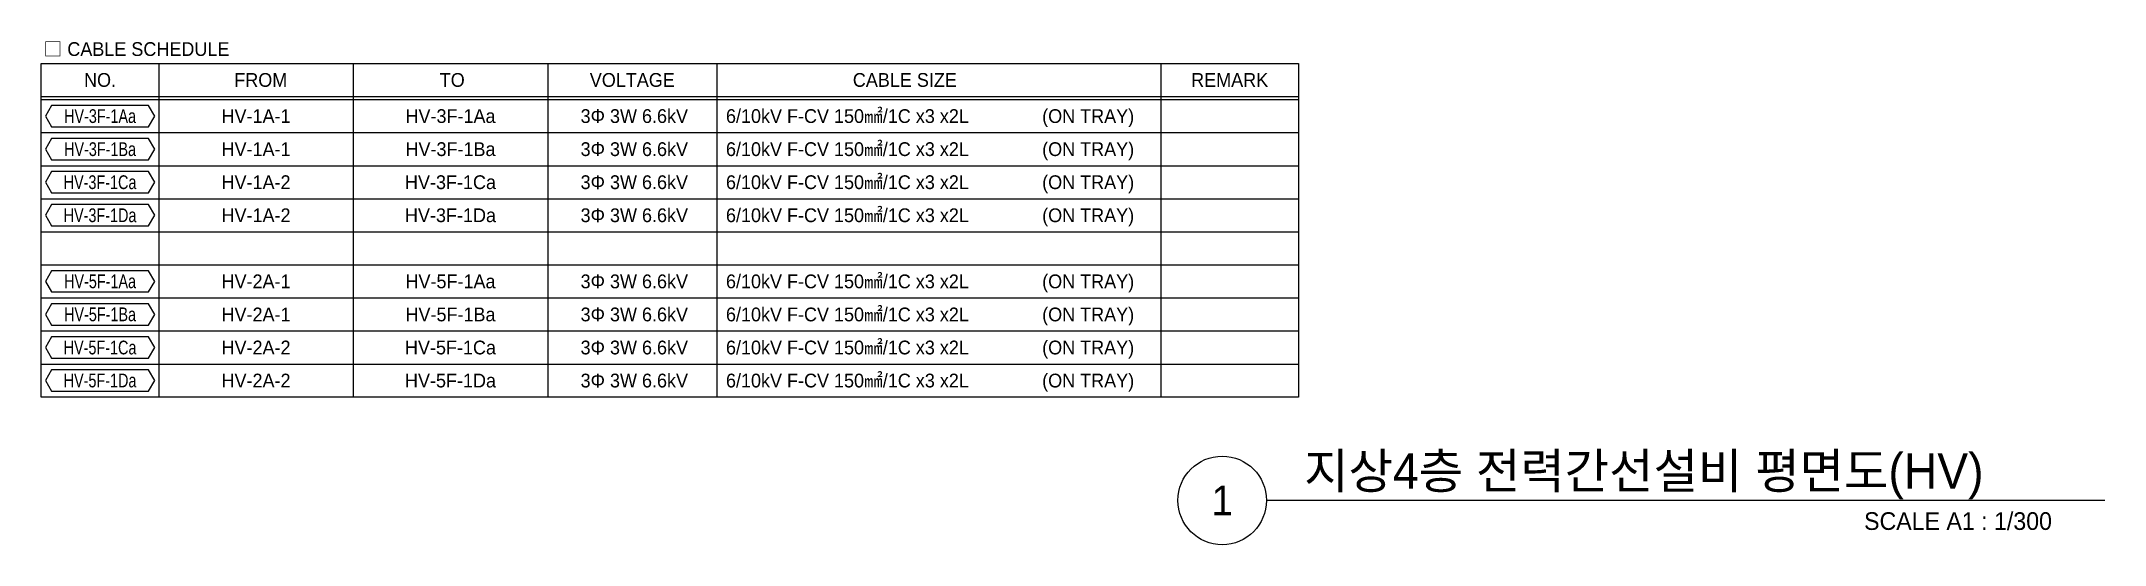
# Model space of a CAD drawing. Header units: millimetres. Extents: x 14100 to 374841, y -351975 to 881100.
# Drawn here: x 30653 to 135622, y 365250 to 390829 of the extents above; entities that cross this region are included whole.
import ezdxf
from ezdxf.enums import TextEntityAlignment as Align

# ---------------------------------------------------------------- set-up
doc = ezdxf.new("R2010")
doc.units = ezdxf.units.MM
doc.header["$LTSCALE"] = 150
for name, color, linetype in [('-----29 Cable Schedule', 1, 'Continuous'), ('-----29 Indicator', 1, 'Continuous'), ('-----29 주기', 1, 'Continuous'), ('-----30 Text', 2, 'Continuous'), ('-----41 Drawing Title', 2, 'Continuous')]:
    doc.layers.add(name, color=color, linetype=linetype)
doc.styles.add('ELEC', font='Dotum.ttf')

msp = doc.modelspace()

# ---------------------------------------------------------------- texts
at = {"layer": '-----29 Indicator', "color": 2, "linetype": 'Continuous', "style": 'ELEC'}
msp.add_text('□ CABLE SCHEDULE', height=700, dxfattribs=at).set_placement((30769, 390435), align=Align.MIDDLE_LEFT)
at = {"layer": '-----30 Text', "style": 'ELEC'}
msp.add_text('NO.', height=700, dxfattribs=at).set_placement((33643, 388866), align=Align.MIDDLE)
for s, p in [('FROM', (41819, 388866)), ('TO', (51559, 388866)), ('VOLTAGE', (60719, 388866)), ('CABLE SIZE', (74584, 388866)), ('REMARK', (91107, 388866)), ('HV-1A-1', (41579, 387030)), ('HV-3F-1Aa', (51470, 387030)), ('3Φ 3W 6.6kV', (60821, 387030)), ('HV-1A-1', (41579, 385350)), ('HV-3F-1Ba', (51470, 385350)), ('3Φ 3W 6.6kV', (60821, 385350)), ('HV-1A-2', (41579, 383670)), ('HV-3F-1Ca', (51470, 383670)), ('3Φ 3W 6.6kV', (60821, 383670)), ('HV-1A-2', (41579, 381990)), ('HV-3F-1Da', (51470, 381990)), ('3Φ 3W 6.6kV', (60821, 381990)), ('HV-2A-1', (41579, 378630)), ('HV-5F-1Aa', (51470, 378630)), ('3Φ 3W 6.6kV', (60821, 378630)), ('HV-2A-1', (41579, 376950)), ('HV-5F-1Ba', (51470, 376950)), ('3Φ 3W 6.6kV', (60821, 376950)), ('HV-2A-2', (41579, 375270)), ('HV-5F-1Ca', (51470, 375270)), ('3Φ 3W 6.6kV', (60821, 375270)), ('HV-2A-2', (41579, 373590)), ('HV-5F-1Da', (51470, 373590)), ('3Φ 3W 6.6kV', (60821, 373590))]:
    msp.add_text(s, height=700, dxfattribs=at).set_placement(p, align=Align.MIDDLE_CENTER)
at = {"layer": '-----30 Text', "linetype": 'Continuous', "style": 'ELEC', "width": 0.8}
for s, p in [('HV-3F-1Aa', (33643, 387030)), ('HV-3F-1Ba', (33643, 385350)), ('HV-3F-1Ca', (33643, 383670)), ('HV-3F-1Da', (33643, 381990)), ('HV-5F-1Aa', (33643, 378630)), ('HV-5F-1Ba', (33643, 376950)), ('HV-5F-1Ca', (33643, 375270)), ('HV-5F-1Da', (33643, 373590))]:
    msp.add_text(s, height=700, dxfattribs=at).set_placement(p, align=Align.MIDDLE)
at = {"layer": '-----30 Text', "style": 'ELEC'}
for p in [(65484, 387030), (65484, 385350), (65484, 383670), (65484, 381990), (65484, 378630), (65484, 376950), (65484, 375270), (65484, 373590)]:
    msp.add_text('6/10kV F-CV 150㎟/1C x3 x2L', height=700, dxfattribs=at).set_placement(p, align=Align.MIDDLE_LEFT)
for p in [(86249, 387030), (86249, 385350), (86249, 383670), (86249, 381990), (86249, 378630), (86249, 376950), (86249, 375270), (86249, 373590)]:
    msp.add_text('(ON TRAY)', height=700, dxfattribs=at).set_placement(p, align=Align.MIDDLE_RIGHT)
at = {"layer": '-----41 Drawing Title', "color": 2, "style": 'ELEC'}
msp.add_text('지상4층 전력간선설비 평면도(HV)', height=1800, dxfattribs=at).set_placement((94895, 368100))
at = {"layer": '-----41 Drawing Title', "color": 7, "style": 'ELEC'}
msp.add_text('1', height=1500, dxfattribs=at).set_placement((90728, 367500), align=Align.MIDDLE)
at = {"layer": '-----41 Drawing Title', "style": 'ELEC'}
msp.add_text('SCALE A1 : 1/300', height=900, dxfattribs=at).set_placement((132937, 366000), align=Align.RIGHT)

# ---------------------------------------------------------------- linework, layer by layer
at = {"layer": '-----29 Cable Schedule'}
for p, q in [((36633, 389706), (36633, 387870)), ((46524, 389706), (46524, 387870)), ((56416, 389706), (56416, 387870)), ((65027, 389706), (65027, 387870)), ((87607, 389706), (87607, 387870))]:
    msp.add_line(p, q, dxfattribs=at)
at = {"layer": '-----29 Cable Schedule', "color": 3}
for p, q in [((30653, 388026), (94607, 388026)), ((30653, 387870), (94607, 387870))]:
    msp.add_line(p, q, dxfattribs=at)
at = {"layer": '-----29 Cable Schedule', "color": 1}
for p, q in [((36633, 387870), (36633, 372750)), ((46524, 387870), (46524, 372750)), ((56416, 387870), (56416, 372750)), ((65027, 387870), (65027, 372750)), ((87607, 387870), (87607, 372750)), ((30653, 386190), (94607, 386190)), ((30653, 384510), (94607, 384510)), ((30653, 382830), (94607, 382830)), ((30653, 381150), (94607, 381150)), ((30653, 379470), (94607, 379470)), ((30653, 377790), (94607, 377790)), ((30653, 376110), (94607, 376110)), ((30653, 374430), (94607, 374430))]:
    msp.add_line(p, q, dxfattribs=at)
at = {"layer": '-----29 Cable Schedule', "color": 3, "elevation": 0}
msp.add_lwpolyline([(30653, 389706), (94607, 389706), (94607, 372750), (30653, 372750)], close=True, dxfattribs=at)
at = {"layer": '-----29 주기', "elevation": 0}
for points in [[(31174, 387569), (30862, 387030), (31174, 386491), (36112, 386491), (36424, 387030), (36112, 387569)], [(31174, 385889), (30862, 385350), (31174, 384811), (36112, 384811), (36424, 385350), (36112, 385889)], [(31174, 384209), (30862, 383670), (31174, 383131), (36112, 383131), (36424, 383670), (36112, 384209)], [(31174, 382529), (30862, 381990), (31174, 381451), (36112, 381451), (36424, 381990), (36112, 382529)], [(31174, 379169), (30862, 378630), (31174, 378091), (36112, 378091), (36424, 378630), (36112, 379169)], [(31174, 377489), (30862, 376950), (31174, 376411), (36112, 376411), (36424, 376950), (36112, 377489)], [(31174, 375809), (30862, 375270), (31174, 374731), (36112, 374731), (36424, 375270), (36112, 375809)], [(31174, 374129), (30862, 373590), (31174, 373051), (36112, 373051), (36424, 373590), (36112, 374129)]]:
    msp.add_lwpolyline(points, close=True, dxfattribs=at)
at = {"layer": '-----41 Drawing Title', "color": 7}
msp.add_line((135622, 367500), (92978, 367500), dxfattribs=at)
msp.add_circle((90728, 367500), 2250, dxfattribs=at)

msp.set_redraw_order([(e.dxf.handle, doc.entitydb.next_handle()) for e in msp.query("TEXT MTEXT ATTDEF DIMENSION ARC_DIMENSION")])  # texts and dimensions are drawn at this point

doc.saveas('drawing.dxf')
